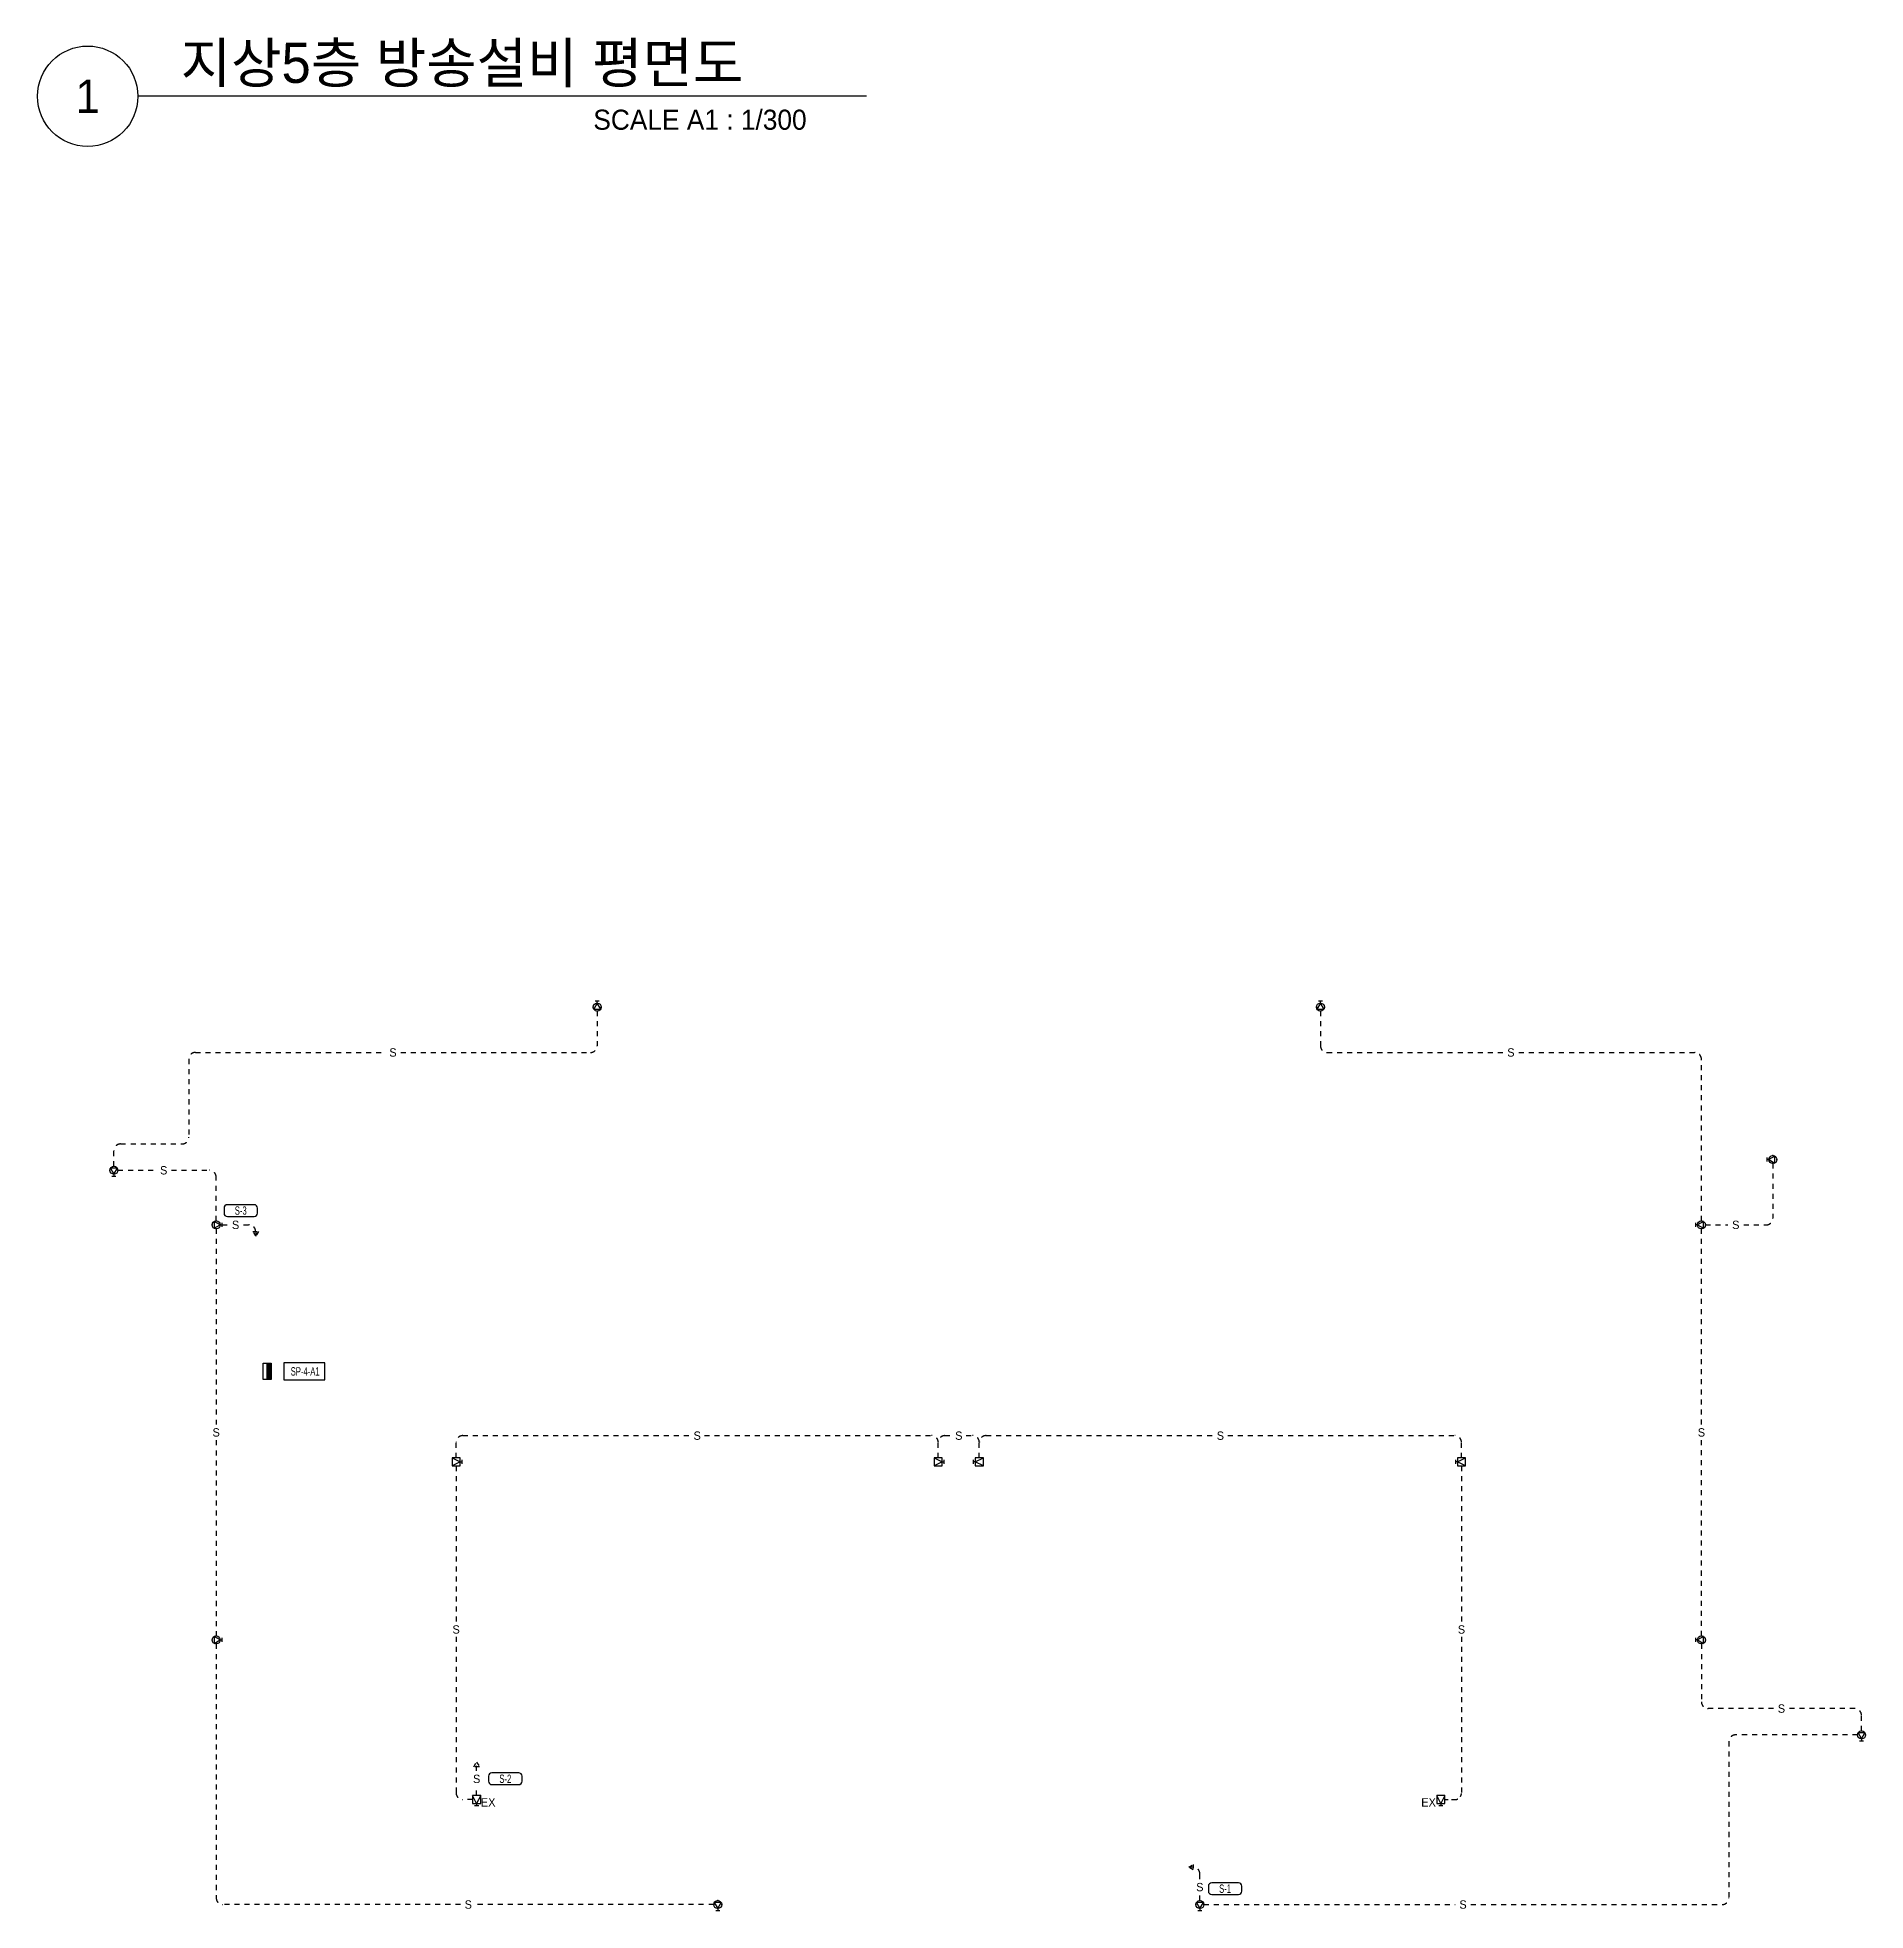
# Model space of a CAD drawing. Header units: millimetres. Extents: x 93478 to 502050, y -351975 to 881490.
# Drawn here: x 93478 to 175376, y 464405 to 548335 of the extents above; entities that cross this region are included whole.
import ezdxf
from ezdxf.enums import TextEntityAlignment as Align

# ---------------------------------------------------------------- set-up
doc = ezdxf.new("R2010")
doc.units = ezdxf.units.MM
doc.header["$LTSCALE"] = 150
doc.linetypes.add('D1', pattern=[3, 1, -1, 1])
for name, color, linetype in [('------30 Public Address Terminal Board', 3, 'Continuous'), ('------31 Speaker', 3, 'Continuous'), ('-----23 Concealed or Exposed Wire', 4, 'D1'), ('-----41 Drawing Title', 2, 'Continuous')]:
    doc.layers.add(name, color=color, linetype=linetype)
doc.styles.add('ELEC', font='')
doc.styles.get('ELEC').set_extended_font_data('Dotum')

msp = doc.modelspace()

# ---------------------------------------------------------------- texts
at = {"layer": '------30 Public Address Terminal Board', "style": 'ELEC', "width": 0.7}
msp.add_text('SP-4-A1', height=375, dxfattribs=at).set_placement((105472, 488565), align=Align.MIDDLE_CENTER)
at = {"layer": '------31 Speaker', "style": 'ELEC'}
for p in [(113670, 469252, 0), (155800, 469252, 0)]:
    msp.add_text('EX', height=375, dxfattribs=at).set_placement(p, align=Align.MIDDLE_CENTER)
at = {"layer": '-----23 Concealed or Exposed Wire', "ltscale": 1.5, "style": 'ELEC'}
for p in [(109404, 502855), (159489, 502855), (99134, 497575), (102354, 495130), (169564, 495130), (101484, 485830), (168024, 485830), (123034, 485685), (134754, 485685), (146474, 485685), (112234, 477000), (157274, 477000), (171610, 473455), (113154, 470305), (145554, 465455), (112779, 464675), (157344, 464675)]:
    msp.add_text('S', height=375, dxfattribs=at).set_placement(p, align=Align.MIDDLE_CENTER)
at = {"layer": '-----41 Drawing Title', "color": 2, "style": 'ELEC'}
msp.add_text('지상5층 방송설비 평면도', height=1800, dxfattribs=at).set_placement((99895, 546300))
at = {"layer": '-----41 Drawing Title', "color": 7, "style": 'ELEC'}
msp.add_text('1', height=1500, dxfattribs=at).set_placement((95728, 545700), align=Align.MIDDLE)
at = {"layer": '-----41 Drawing Title', "style": 'ELEC'}
msp.add_text('SCALE A1 : 1/300', height=900, dxfattribs=at).set_placement((127937, 544200), align=Align.RIGHT)
at = {"linetype": 'Continuous', "style": 'ELEC', "width": 0.7}
for s, p in [('S-3', (102585, 495771)), ('S-2', (114438, 470310)), ('S-1', (146685, 465385))]:
    msp.add_text(s, height=375, dxfattribs=at).set_placement(p, align=Align.MIDDLE)

# ---------------------------------------------------------------- blocks, each defined once
blk = doc.blocks.new('I02')
for p, q in [((-75, 0), (0, 0)), ((0, -75), (0, 75))]:
    blk.add_line(p, q)
blk.add_lwpolyline([(-300, -130), (-75, 0), (-300, 130)], close=True)
at = {"linetype": 'Continuous'}
blk.add_circle((-225, 0), 150, dxfattribs=at)
for p in [(-225, 150), (-375, 0), (-225, -150), (-75, 0)]:
    blk.add_point(p)
blk = doc.blocks.new('I05')
blk.add_hatch(color=256).paths.add_polyline_path([(300, 150), (-300, 150), (-300, 0), (300, 0)])
blk.add_line((-300, 150), (300, 150))
blk.add_lwpolyline([(-300, 0), (-300, 300), (300, 300), (300, 0)], close=True)
blk = doc.blocks.new('I04')
for p, q in [((-375, 150), (-75, 0)), ((-75, 0), (-375, -150)), ((-75, 0), (0, 0)), ((0, -75), (0, 75))]:
    blk.add_line(p, q)
blk.add_lwpolyline([(-375, -150), (-75, -150), (-75, 150), (-375, 150)], close=True)
blk = doc.blocks.new('O07')
blk.add_lwpolyline([(0, -100), (173, 0), (0, 100)], close=True)

# ---------------------------------------------------------------- linework, layer by layer
at = {"layer": '------30 Public Address Terminal Board', "color": 1, "elevation": 0}
msp.add_lwpolyline([(104514, 488940), (104514, 488190), (106354, 488190), (106354, 488940)], close=True, dxfattribs=at)
at = {"layer": '-----23 Concealed or Exposed Wire', "ltscale": 1.5}
for p, q in [((118554, 504705), (118554, 503155)), ((150954, 504705), (150954, 503155)), ((100554, 502855), (109050, 502855)), ((109757, 502855), (118254, 502855)), ((151254, 502855), (159135, 502855)), ((159842, 502855), (167724, 502855)), ((100254, 502555), (100254, 499055)), ((168024, 495310), (168024, 502555)), ((97204, 498755), (99954, 498755)), ((96904, 497755), (96904, 498455)), ((171224, 497875), (171224, 495430)), ((97084, 497575), (98780, 497575)), ((99487, 497575), (101184, 497575)), ((101484, 495310), (101484, 497275)), ((101484, 494950), (101484, 486184)), ((101754, 495130), (102000, 495130)), ((102707, 495130), (102954, 495130)), ((103254, 494830), (103254, 494630)), ((168024, 486184), (168024, 494950)), ((168204, 495130), (169210, 495130)), ((169917, 495130), (170924, 495130)), ((101484, 485476), (101484, 476710)), ((112234, 484685), (112234, 485385)), ((112534, 485685), (122704, 485685)), ((123363, 485685), (133534, 485685)), ((133834, 484685), (133834, 485385)), ((133834, 484685), (133834, 485385)), ((134134, 485685), (134424, 485685)), ((135083, 485685), (135374, 485685)), ((135674, 484685), (135674, 485385)), ((135674, 484685), (135674, 485385)), ((135974, 485685), (146144, 485685)), ((146803, 485685), (156974, 485685)), ((157274, 484685), (157274, 485385)), ((168024, 476710), (168024, 485476)), ((112234, 484325), (112234, 477329)), ((157274, 484325), (157274, 477329)), ((101484, 476350), (101484, 464975)), ((112234, 476671), (112234, 469675)), ((157274, 476671), (157274, 469675)), ((168024, 476350), (168024, 473755)), ((171256, 473455), (168324, 473455)), ((174896, 473455), (171964, 473455)), ((175196, 472455), (175196, 473155)), ((169254, 471975), (169254, 464975)), ((175016, 472275), (169554, 472275)), ((113154, 470659), (113154, 471055)), ((112974, 469375), (112534, 469375)), ((113154, 469555), (113154, 469951)), ((145254, 466355), (145054, 466355)), ((145554, 465809), (145554, 466055)), ((145554, 464855), (145554, 465101)), ((112425, 464675), (101784, 464675)), ((123774, 464675), (113132, 464675)), ((145734, 464675), (156990, 464675)), ((157697, 464675), (168954, 464675))]:
    msp.add_line(p, q, dxfattribs=at)
at = {"layer": '-----23 Concealed or Exposed Wire'}
msp.add_line((156534, 469375), (156974, 469375), dxfattribs=at)
at = {"layer": '-----23 Concealed or Exposed Wire', "ltscale": 1.5}
for centre, start, end in [((100554, 502555), 90, 180), ((118254, 503155), 270, 0), ((151254, 503155), 180, 270), ((167724, 502555), 0, 90), ((97204, 498455), 90, 180), ((99954, 499055), 270, 0), ((101184, 497275), 0, 90), ((170924, 495430), 270, 0), ((102954, 494830), 0, 90), ((112534, 485385), 90, 180), ((133534, 485385), 0, 90), ((134134, 485385), 90, 180), ((135374, 485385), 0, 90), ((135974, 485385), 90, 180), ((156974, 485385), 0, 90), ((168324, 473755), 180, 270), ((174896, 473155), 0, 90), ((169554, 471975), 90, 180), ((112534, 469675), 180, 270), ((145254, 466055), 0, 90), ((101784, 464975), 180, 270), ((168954, 464975), 270, 0)]:
    msp.add_arc(centre, 300, start, end, dxfattribs=at)
at = {"layer": '-----23 Concealed or Exposed Wire'}
msp.add_arc((156974, 469675), 300, 270, 0, dxfattribs=at)
at = {"layer": '-----41 Drawing Title', "color": 7}
msp.add_line((130622, 545700), (97978, 545700), dxfattribs=at)
msp.add_circle((95728, 545700), 2250, dxfattribs=at)
at = {"color": 1, "linetype": 'Continuous', "elevation": 0}
for points in [[(101835, 495658, 0.414214), (101985, 495508), (103185, 495508, 0.414214), (103335, 495658), (103335, 495883, 0.414214), (103185, 496033), (101985, 496033, 0.414214), (101835, 495883)], [(113688, 470198, 0.414214), (113838, 470048), (115038, 470048, 0.414214), (115188, 470198), (115188, 470423, 0.414214), (115038, 470573), (113838, 470573, 0.414214), (113688, 470423)], [(145935, 465272, 0.414214), (146085, 465122), (147285, 465122, 0.414214), (147435, 465272), (147435, 465497, 0.414214), (147285, 465647), (146085, 465647, 0.414214), (145935, 465497)]]:
    msp.add_lwpolyline(points, format="xyb", close=True, dxfattribs=at)

# ---------------------------------------------------------------- block references
at = {"layer": '------30 Public Address Terminal Board', "xscale": 1.2, "yscale": 1.2, "zscale": 1.2, "rotation": 90}
msp.add_blockref('I05', (103954, 488565), dxfattribs=at)
at = {"layer": '------31 Speaker', "xscale": 1.2, "yscale": 1.2, "zscale": 1.2}
for name, p, rotation in [('I02', (118554, 505155), 90), ('I02', (150954, 505155), 90), ('I02', (96904, 497305), 270), ('I02', (170954, 498055), 180), ('I02', (167754, 495130), 180), ('I04', (135404, 484505), 180), ('I04', (157004, 484505), 180), ('I02', (167754, 476530), 180), ('I02', (175196, 472005), 270), ('I04', (113154, 469105), 269.9999999999999), ('I04', (156354, 469105), 269.9999999999999), ('I02', (123954, 464405), 270), ('I02', (145554, 464405), 270)]:
    msp.add_blockref(name, p, dxfattribs=dict(at, rotation=rotation))
for name, p in [('I02', (101754, 495130)), ('I04', (112504, 484505)), ('I04', (134104, 484505)), ('I02', (101754, 476530))]:
    msp.add_blockref(name, p, dxfattribs=at)
at = {"layer": '-----23 Concealed or Exposed Wire', "ltscale": 1.5, "xscale": -1.2, "yscale": 1.2, "zscale": 1.2}
for p, rotation in [((103254, 494838), 90), ((113154, 470847), 270)]:
    msp.add_blockref('O07', p, dxfattribs=dict(at, rotation=rotation))
msp.add_blockref('O07', (145261, 466355), dxfattribs=at)

msp.set_redraw_order([(e.dxf.handle, doc.entitydb.next_handle()) for e in msp.query("TEXT MTEXT ATTDEF DIMENSION ARC_DIMENSION")])  # texts and dimensions are drawn at this point

doc.saveas('drawing.dxf')
